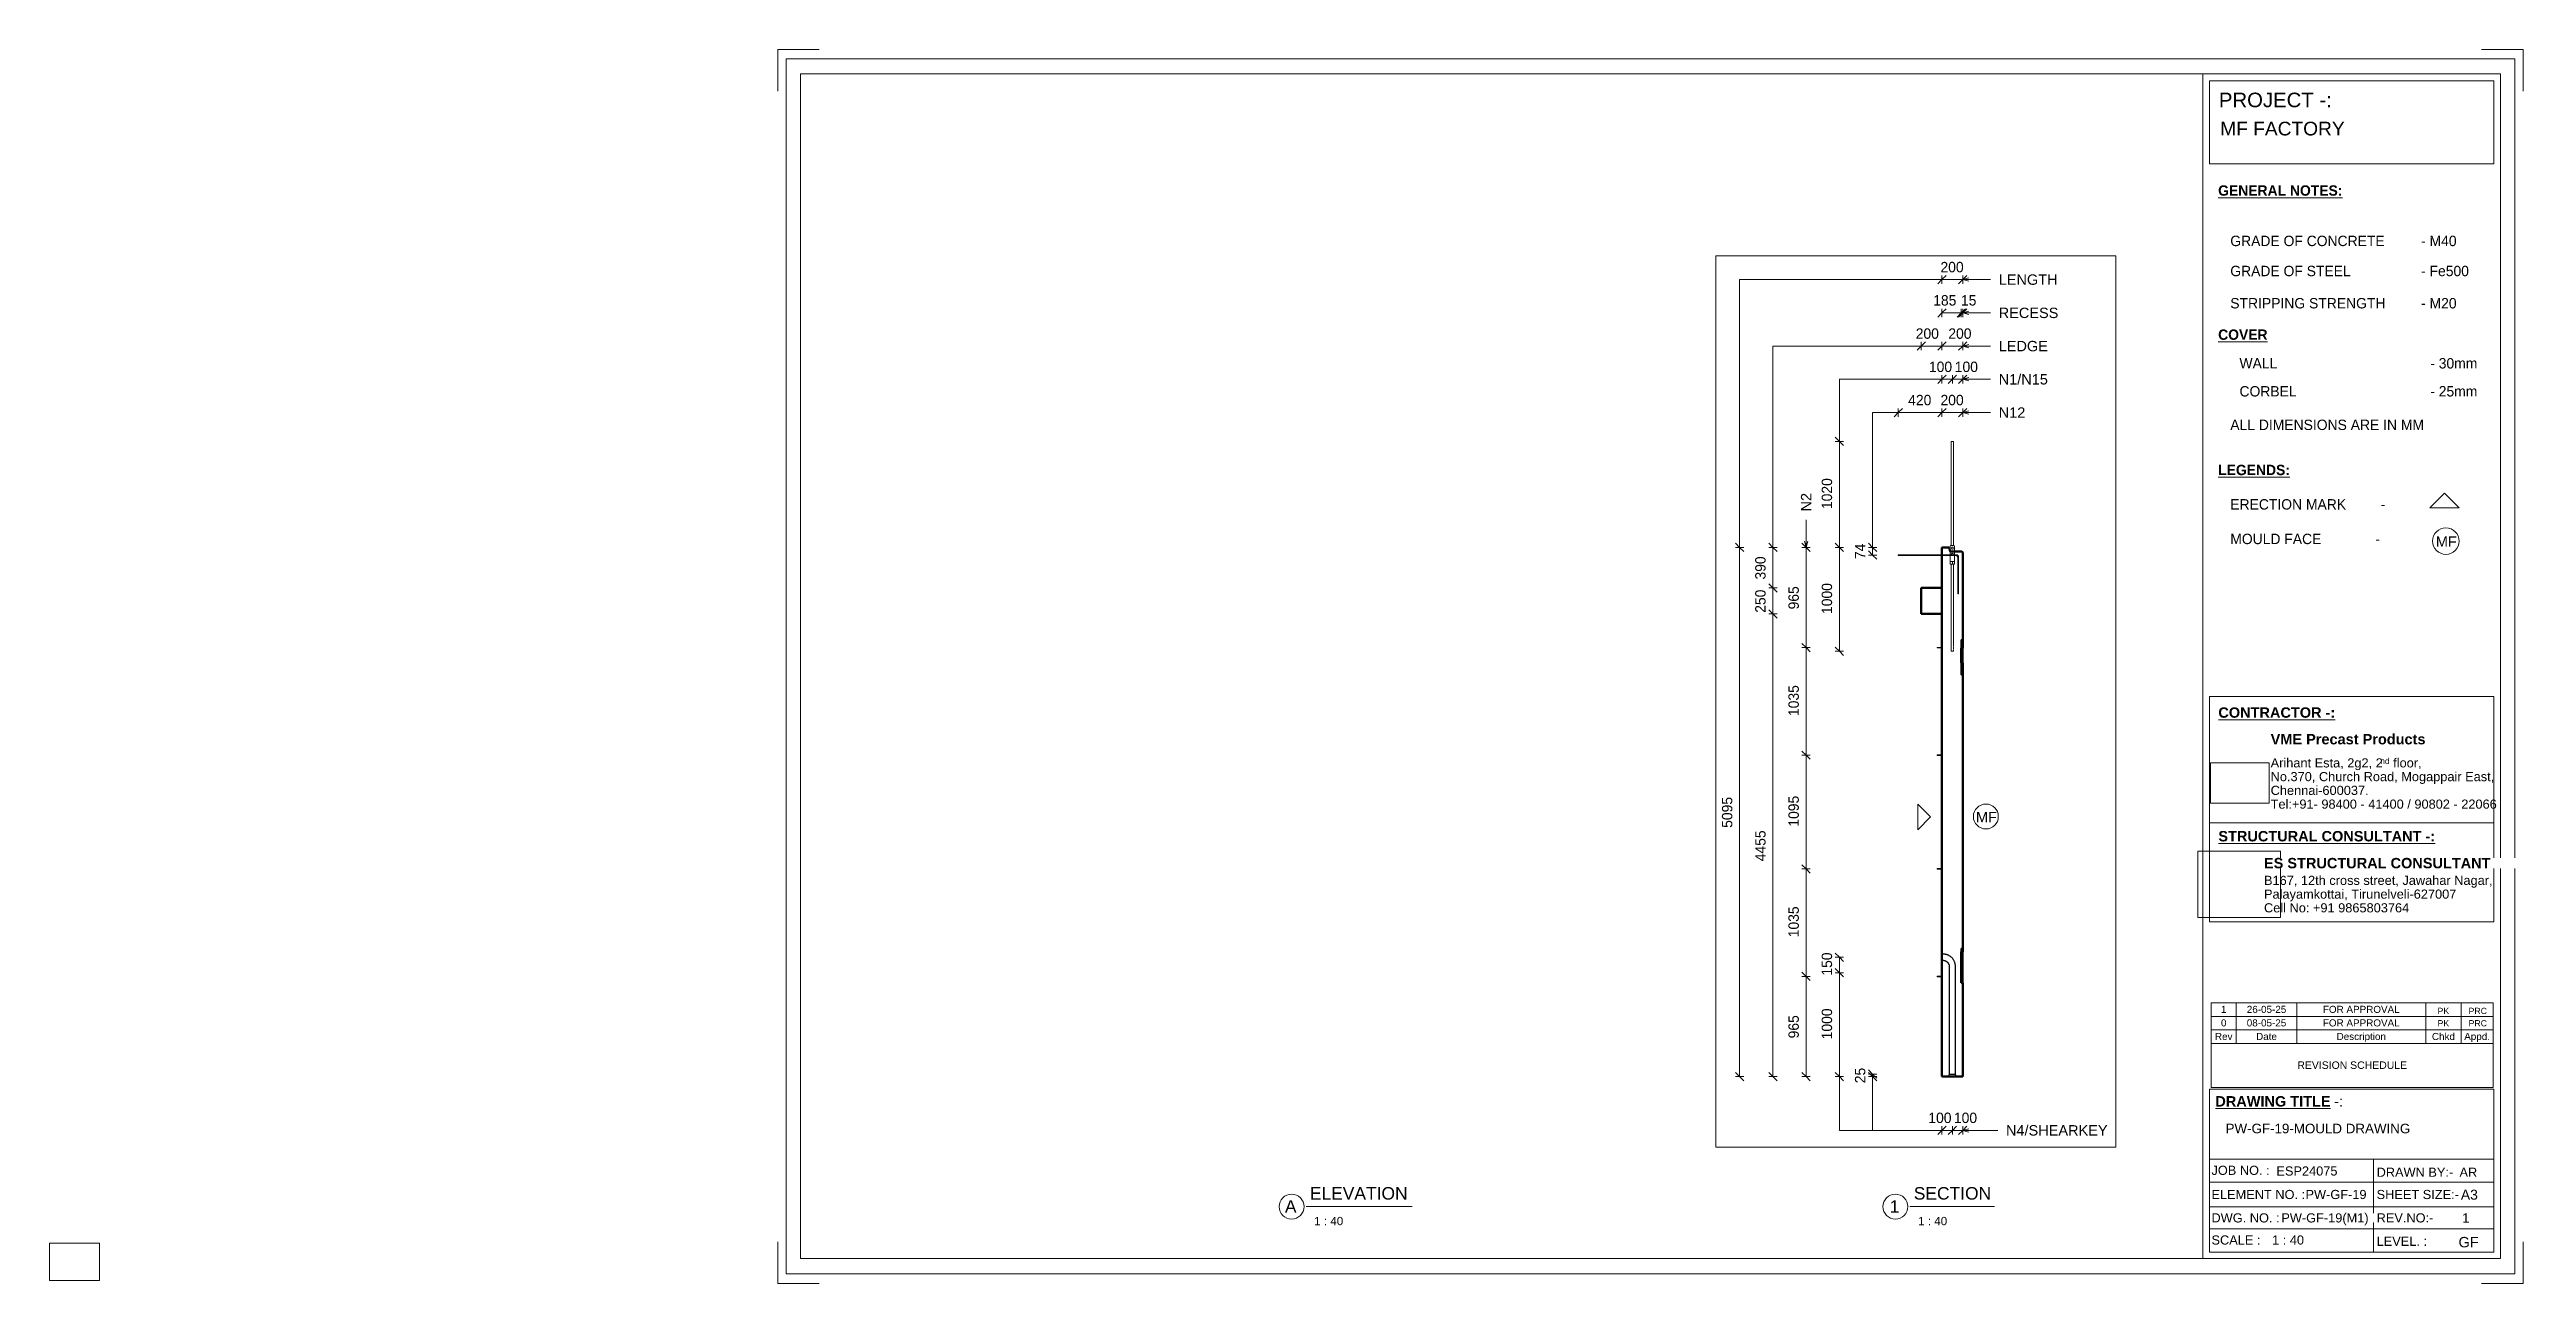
# Paper-space layout 'Layout1' of a CAD drawing. Header units: millimetres. Extents: x 0 to 596, y -1 to 296.
# The model-space entities are those that its viewports show. They can reach past a viewport. Long polylines and large blocks are cut down to what shows.
import ezdxf

# ---------------------------------------------------------------- set-up
doc = ezdxf.new("R2010")
doc.units = ezdxf.units.MM
doc.linetypes.add('Dash', pattern=[6.36, 3.18, -3.18])
for name, color, linetype, lineweight in [('A-ANNO-DIMS', 211, 'Continuous', 9), ('A-ANNO-DIMS-40', 211, 'Continuous', 9), ('A-DETL-MBND', 5, 'Continuous', 18), ('A-DETL-THIN', 151, 'Continuous', 18), ('A-GENM', 13, 'Continuous', 18), ('A-GENM-HDLN', 13, 'Dash', 18), ('A-WALL', 113, 'Continuous', 25), ('A-WALL-HDLN', 110, 'Dash', 25), ('G-ANNO-SCHD', 231, 'Continuous', 9), ('G-ANNO-TEXT', 231, 'Continuous', 9), ('G-ANNO-TTLB', 6, 'Continuous', 9), ('G-ANNO-TTLB-MEDM', 33, 'Continuous', 9), ('G-ANNO-TTLB-THIN', 151, 'Continuous', 9), ('S-BEAM', 12, 'Continuous', 18), ('S-RBAR', 171, 'Continuous', 18)]:
    doc.layers.add(name, color=color, linetype=linetype, lineweight=lineweight)
doc.layers.add('G-ANNO-NPLT', color=191, linetype='Continuous')
doc.styles.add('Arial_1', font='arial.ttf', dxfattribs={"height": 100})
doc.styles.add('Arial_10', font='arial.ttf', dxfattribs={"height": 2.3})
doc.styles.add('Arial_11', font='arial.ttf', dxfattribs={"height": 1.8})
doc.styles.add('Arial_12', font='arial.ttf', dxfattribs={"height": 1.7})
doc.styles.add('Arial_13', font='arial.ttf', dxfattribs={"height": 1.5})
doc.styles.add('Arial_14', font='arial.ttf', dxfattribs={"height": 2})
doc.styles.add('Arial_15', font='arial.ttf', dxfattribs={"height": 3})
doc.styles.add('Arial_3', font='arial.ttf', dxfattribs={"height": 3.5})
doc.styles.add('Arial_4', font='arial.ttf', dxfattribs={"height": 2.2})
doc.styles.add('Arial_5', font='arial.ttf', dxfattribs={"height": 2.4})
doc.styles.add('Arial_6', font='arial.ttf', dxfattribs={"height": 2.5})
doc.styles.add('Arial_7', font='arial.ttf', dxfattribs={"height": 1.42976})
doc.styles.add('Arial_8', font='arial.ttf', dxfattribs={"height": 2.25})
doc.styles.add('Arial_9', font='arial.ttf', dxfattribs={"height": 3.3})
doc.styles.add('Arial_B', font='arialbd.ttf', dxfattribs={"height": 2.5})
doc.styles.add('Nirmala UI Semilight', font='NirmalaS.ttf', dxfattribs={"height": 100})
doc.styles.add('Nirmala UI Semilight_1', font='NirmalaS.ttf', dxfattribs={"height": 2.5})
doc.styles.add('Nirmala UI Semilight_B', font='', dxfattribs={"height": 2.5})
doc.styles.get('Nirmala UI Semilight_B').set_extended_font_data('Nirmala UI Semilight', bold=True)
doc.dimstyles.new('Arrow_Filled_-_2_5_NI_UI', dxfattribs={"dimscale": 304.8, "dimtxt": 104.736395, "dimasz": 0.262467, "dimexe": 0.131234, "dimexo": 0.0625, "dimgap": 0.131234, "dimtad": 1, "dimdec": 4, "dimzin": 0, "dimdsep": 46, "dimtxsty": 'Nirmala UI Semilight', "dimblk1": 'OBLIQUE', "dimblk2": 'OBLIQUE', "dimsah": 1, "dimcen": 0.09, "dimazin": 0, "dimtfac": 1, "dimtdec": 4, "dimtix": 1, "dimtmove": 0, "dimatfit": 3, "dimfxl": 0.131234, "dimfxlon": 1, "dimtvp": 1, "dimtolj": 1, "dimtzin": 0, "dimarcsym": 2})
doc.dimstyles.new('Arrow_Filled_-_2_5_NI_UI_2', dxfattribs={"dimscale": 304.8, "dimtxt": 104.736395, "dimasz": 0.262467, "dimexe": 0.131234, "dimexo": 0.0625, "dimgap": 0.131234, "dimtad": 1, "dimdec": 4, "dimzin": 0, "dimdsep": 46, "dimtxsty": 'Nirmala UI Semilight', "dimblk1": 'OBLIQUE', "dimblk2": 'OBLIQUE', "dimsah": 1, "dimcen": 0.09, "dimazin": 0, "dimtfac": 1, "dimtdec": 4, "dimtix": 1, "dimtmove": 2, "dimatfit": 3, "dimfxl": 0.131234, "dimfxlon": 1, "dimtvp": 1, "dimtolj": 1, "dimtzin": 0, "dimarcsym": 2})
picture_1 = doc.add_image_def('image1.jpg', size_in_pixel=(996, 686))
picture_2 = doc.add_image_def('image2.jpg', size_in_pixel=(1600, 1280))

psp = doc.layouts.get("Layout1")

msp = doc.modelspace()

# ---------------------------------------------------------------- texts
at = {"layer": 'G-ANNO-TEXT', "color": 7, "char_height": 100, "attachment_point": 1, "style": 'Arial_1'}
for s, insert, width in [('LENGTH', (-5065.6007, 6328.31248), 686.2445), ('RECESS', (-5065.6007, 6008.31248), 692.658), ('LEDGE', (-5065.6007, 5688.31248), 570.8015), ('N1/N15', (-5065.6007, 5368.5818), 570.8015), ('N12', (-5065.6007, 5048.5818), 307.848), ('MF', (-5284.50874, 1154.10847), 240.50625), ('N4/SHEARKEY', (-4995.55387, -1862.08766), 1180.084)]:
    msp.add_mtext(s, dxfattribs=dict(at, insert=insert, width=width))
at = {"layer": 'G-ANNO-TEXT', "color": 7, "insert": (-6969.26349, 4046.17642), "char_height": 100, "width": 214.85225, "attachment_point": 1, "rotation": 90, "style": 'Arial_1'}
msp.add_mtext('N2', dxfattribs=at)

# ---------------------------------------------------------------- blocks, each defined once
blk = doc.blocks.new('ES-Landscape-A3 - ES-Landscape-A3-502445-PW-GF-19-MOULD DRAWING')
at = {"layer": 'G-ANNO-TTLB'}
for p, q in [((175.24, 296.27), (185.24, 296.27)), ((175.24, 296.27), (175.24, 286.27)), ((595.24, 296.27), (585.24, 296.27)), ((595.24, 296.27), (595.24, 286.27)), ((519.77, 140.54), (588.2, 140.54)), ((519.77, 86.33), (519.77, 140.54)), ((588.2, 86.33), (588.2, 140.54)), ((519.77, 110.14), (588.2, 110.14)), ((519.77, 6.78), (519.77, 46.03)), ((588.2, 6.78), (588.2, 46.03)), ((559.23, 29.2), (559.23, 6.78)), ((175.24, -0.73), (175.24, 9.27)), ((595.24, -0.73), (595.24, 9.27)), ((175.24, -0.73), (185.24, -0.73)), ((595.24, -0.73), (585.24, -0.73))]:
    blk.add_line(p, q, dxfattribs=at)
at = {"layer": 'G-ANNO-TTLB-MEDM'}
for p, q in [((180.73, 290.44), (180.73, 5.31)), ((180.73, 290.44), (589.79, 290.44)), ((518.17, 290.44), (518.17, 5.31)), ((519.77, 268.77), (519.77, 288.77)), ((519.77, 288.77), (588.2, 288.77)), ((588.2, 288.77), (588.2, 268.77)), ((589.79, 290.44), (589.79, 5.31)), ((588.2, 268.77), (519.77, 268.77)), ((519.77, 86.33), (588.2, 86.33)), ((519.77, 6.78), (588.2, 6.78)), ((180.73, 5.31), (589.79, 5.31))]:
    blk.add_line(p, q, dxfattribs=at)
at = {"layer": 'G-ANNO-TTLB-THIN'}
for p, q in [((177.29, 294.03), (177.29, 1.56)), ((593.23, 294.03), (177.29, 294.03)), ((593.23, 1.56), (593.23, 294.03)), ((519.77, 46.03), (588.2, 46.03)), ((519.77, 29.2), (588.2, 29.2)), ((519.77, 23.64), (588.2, 23.64)), ((519.77, 17.68), (588.2, 17.68)), ((519.77, 12.43), (588.2, 12.43)), ((177.29, 1.56), (593.23, 1.56))]:
    blk.add_line(p, q, dxfattribs=at)
at = {"layer": 'G-ANNO-TTLB', "insert": (534.5, 131.53), "char_height": 2.5, "width": 45.135, "attachment_point": 1, "style": 'Arial_B', "bg_fill": 3, "box_fill_scale": 0, "bg_fill_color": 256, "bg_fill_true_color": 3254780160, "bg_fill_transparency": 256}
blk.add_mtext('VME Precast Products', dxfattribs=at)
at = {"layer": 'G-ANNO-TTLB', "attachment_point": 1}
for s, insert, char_height, width, style in [('Arihant Esta, 2g2, 2', (534.5, 125.68), 2.2, 31.9873, 'Arial_4'), ('nd', (560.89, 125.72), 1.43, 2.7257, 'Arial_7'), (' floor,', (563.14, 125.68), 2.2, 9.1392, 'Arial_4'), ('No.370, Church Road, Mogappair East,', (534.5, 122.37), 2.2, 63.4135, 'Arial_4'), ('Tel:+91- 98400 - 41400 / 90802 - 22066 ', (534.5, 115.75), 2.2, 65.2574, 'Arial_4'), ('Chennai-600037.', (534.5, 119.06), 2.2, 27.6582, 'Arial_4'), ('Cell No: +91 9865803764', (532.9, 90.79), 2.2, 41.0464, 'Arial_4'), ('Palayamkottai, Tirunelveli-627007', (532.9, 94.09), 2.2, 54.4346, 'Arial_4'), ('JOB NO. :', (520.26, 27.61), 2.2, 16.5949, 'Arial_4'), ('DRAWN BY:-', (560, 27.14), 2.2, 21.7257, 'Arial_4'), ('ELEMENT NO. :', (520.26, 21.79), 2.2, 26.5359, 'Arial_4'), ('SHEET SIZE:-', (560, 21.79), 2.2, 23.2489, 'Arial_4'), ('DWG. NO. :', (520.26, 16.16), 2.2, 19.481, 'Arial_4'), ('REV.NO:-', (560, 16.16), 2.2, 16.0338, 'Arial_4'), ('SCALE :', (520.26, 10.84), 2.2, 13.8692, 'Arial_4'), ('LEVEL. :', (560, 10.53), 2.2, 14.3502, 'Arial_4')]:
    blk.add_mtext(s, dxfattribs=dict(at, insert=insert, char_height=char_height, width=width, style=style))
at = {"layer": 'G-ANNO-TTLB'}
image = blk.add_image(picture_1, insert=(520, 114.84), size_in_units=(14.11, 9.72), dxfattribs=at)
image.dxf.flags = 7
image = blk.add_image(picture_2, insert=(516.95, 87.39), size_in_units=(19.92, 15.93), dxfattribs=at)
image.dxf.flags = 7
at = {"layer": 'G-ANNO-TTLB', "attachment_point": 1, "bg_fill": 3, "box_fill_scale": 0, "bg_fill_color": 256, "bg_fill_true_color": 3254780160, "bg_fill_transparency": 256}
for s, insert, char_height, width, style in [('PROJECT -:', (522.05, 285.89), 3.5, 33.3502, 'Arial_3'), ('\\LCONTRACTOR -:', (521.92, 137.94), 2.5, 33.9114, 'Arial_B'), ('\\LSTRUCTURAL CONSULTANT -:', (521.92, 108.18), 2.5, 62.8523, 'Arial_B'), ('ES STRUCTURAL CONSULTANT', (532.9, 101.7), 2.5, 65.6582, 'Arial_B'), ('\\LDRAWING TITLE', (521.19, 44.36), 2.5, 33.4304, 'Arial_B'), ('A3', (580.27, 21.84), 2.4, 4.9705, 'Arial_5')]:
    blk.add_mtext(s, dxfattribs=dict(at, insert=insert, char_height=char_height, width=width, style=style))
at = {"layer": 'G-ANNO-TTLB', "insert": (532.9, 97.4), "char_height": 2.2, "width": 65.1772, "attachment_point": 1, "style": 'Arial_4'}
blk.add_mtext('B167, 12th cross street, Jawahar Nagar,', dxfattribs=at)
at = {"layer": 'G-ANNO-TTLB', "insert": (548.78, 44.36), "char_height": 2.5, "width": 1.2025, "attachment_point": 1, "style": 'Arial_B', "bg_fill": 3, "box_fill_scale": 0, "bg_fill_color": 256, "bg_fill_true_color": 3254780160, "bg_fill_transparency": 256}
blk.add_mtext('\\fArial|b1|i0|c0|p34|; ', dxfattribs=at)
at = {"layer": 'G-ANNO-TTLB', "insert": (549.77, 44.36), "char_height": 2.5, "width": 2.6456, "attachment_point": 1, "style": 'Arial_6', "bg_fill": 3, "box_fill_scale": 0, "bg_fill_color": 256, "bg_fill_true_color": 3254780160, "bg_fill_transparency": 256}
blk.add_mtext('-:', dxfattribs=at)
blk = doc.blocks.new('Viewport - M_View Title-1040-PW-GF-19-MOULD DRAWING')
at = {"layer": 'G-ANNO-TTLB'}
for start, end in [(360, 180), (180, 0)]:
    blk.add_arc((-3.5, 0), 3, start, end, dxfattribs=at)
blk = doc.blocks.new('M_Rectangular Corbel - M_Rectangular Corbel-1562977-Elevation Right')
at = {"layer": 'S-BEAM', "lineweight": 50}
for p, q in [((12913.8, 3310), (12713.8, 3310)), ((12713.8, 3310), (12713.8, 3060)), ((12913.8, 3060), (12913.8, 3310)), ((12713.8, 3060), (12913.8, 3060))]:
    blk.add_line(p, q, dxfattribs=at)
blk = doc.blocks.new('RR spread anchor face based - RR-SA-1_4-160-1726851-Elevation Right')
at = {"layer": 'A-GENM'}
for p, q in [((12868.8, 608), (12873.8, 608)), ((12868.8, 602), (12868.8, 608)), ((12873.8, 608), (12913.8, 608)), ((12873.8, 608), (12873.8, 602)), ((12873.8, 602), (12868.8, 602)), ((12913.8, 602), (12873.8, 602))]:
    blk.add_line(p, q, dxfattribs=at)
blk = doc.blocks.new('RR spread anchor face based - RR-SA-4_0-180-1726831-Elevation Right')
at = {"layer": 'A-GENM'}
for p, q in [((12996.3, 3717.24), (12993.8, 3712.24)), ((12993.8, 3712.24), (12993.8, 3661.15)), ((13031.3, 3717.24), (12996.3, 3717.24)), ((13033.8, 3712.24), (13031.3, 3717.24)), ((13033.8, 3660.47), (13033.8, 3712.24)), ((13004.8, 3690.94), (13004.8, 3694.94)), ((13022.8, 3694.94), (13022.8, 3690.94))]:
    blk.add_line(p, q, dxfattribs=at)
for centre, start, end in [((13013.8, 3694.94), 0, 180), ((13013.8, 3690.94), 180, 0)]:
    blk.add_arc(centre, 9, start, end, dxfattribs=at)
at = {"layer": 'A-GENM-HDLN'}
for p, q in [((12993.8, 3660.74), (12993.8, 3630)), ((13033.8, 3630), (13033.8, 3660.42)), ((13004.8, 3630.14), (13004.8, 3634.14)), ((13022.8, 3634.14), (13022.8, 3630.14)), ((12993.8, 3622), (12993.8, 3563.74)), ((13033.8, 3563.74), (13033.8, 3622)), ((12993.8, 3563.74), (13013.8, 3563.74)), ((12993.8, 3563.74), (12993.8, 3537.24)), ((12993.8, 3563.74), (13033.8, 3563.74)), ((13013.8, 3537.24), (13013.8, 3563.74)), ((13013.8, 3563.74), (13033.8, 3563.74)), ((13033.8, 3563.74), (13033.8, 3537.24)), ((13013.8, 3537.24), (12993.8, 3537.24)), ((13033.8, 3537.24), (13013.8, 3537.24))]:
    blk.add_line(p, q, dxfattribs=at)
for centre, start, end in [((13013.8, 3634.14), 360, 180), ((13013.8, 3630.14), 246.58871, 293.41129)]:
    blk.add_arc(centre, 9, start, end, dxfattribs=at)
blk = doc.blocks.new('DIMBLOCK77-Elevation Right')
at = {"layer": 'A-ANNO-DIMS-40'}
for p, q in [((-6031.76, 4998.39), (-5991.76, 5038.39)), ((-6031.76, 4998.39), (-6031.76, 5038.39)), ((-5611.76, 4998.39), (-5571.76, 5038.39)), ((-5611.76, 4998.39), (-5611.76, 5038.39)), ((-6031.76, 4998.39), (-6071.76, 4958.39)), ((-6031.76, 4998.39), (-5611.76, 4998.39)), ((-6031.76, 4998.39), (-6031.76, 4958.39)), ((-5611.76, 4998.39), (-5651.76, 4958.39)), ((-5611.76, 4998.39), (-5611.76, 4958.39))]:
    blk.add_line(p, q, dxfattribs=at)
at = {"layer": 'A-ANNO-DIMS-40', "color": 0, "insert": (-5936.97, 5168.85), "char_height": 100, "width": 276.5041, "attachment_point": 1, "line_spacing_factor": 1.142579, "style": 'Nirmala UI Semilight'}
blk.add_mtext('420', dxfattribs=at)
blk = doc.blocks.new('_Oblique')
at = {"color": 0, "linetype": 'ByBlock', "lineweight": -2}
blk.add_line((-0.5, -0.5), (0.5, 0.5), dxfattribs=at)
blk = doc.blocks.new('DIMBLOCK78-Elevation Right')
at = {"layer": 'A-ANNO-DIMS-40'}
for p, q in [((-5611.76, 4998.39), (-5571.76, 5038.39)), ((-5611.76, 4998.39), (-5611.76, 5038.39)), ((-5411.76, 4998.39), (-5371.76, 5038.39)), ((-5411.76, 4998.39), (-5411.76, 5038.39)), ((-5611.76, 4998.39), (-5651.76, 4958.39)), ((-5611.76, 4998.39), (-5411.76, 4998.39)), ((-5611.76, 4998.39), (-5611.76, 4958.39)), ((-5411.76, 4998.39), (-5451.76, 4958.39)), ((-5411.76, 4998.39), (-5411.76, 4958.39))]:
    blk.add_line(p, q, dxfattribs=at)
at = {"layer": 'A-ANNO-DIMS-40', "color": 0, "insert": (-5626.02, 5168.85), "char_height": 100, "width": 274.2189, "attachment_point": 1, "line_spacing_factor": 1.142579, "style": 'Nirmala UI Semilight'}
blk.add_mtext('200', dxfattribs=at)
blk = doc.blocks.new('DIMBLOCK79-Elevation Right')
at = {"layer": 'A-ANNO-DIMS-40'}
for p, q in [((-6279.11, 3700), (-6319.11, 3740)), ((-6279.11, 3700), (-6319.11, 3700)), ((-6279.11, 3700), (-6279.11, 3626)), ((-6279.11, 3700), (-6239.11, 3660)), ((-6279.11, 3700), (-6239.11, 3700)), ((-6279.11, 3626), (-6319.11, 3666)), ((-6279.11, 3626), (-6319.11, 3626)), ((-6279.11, 3626), (-6239.11, 3586)), ((-6279.11, 3626), (-6239.11, 3626))]:
    blk.add_line(p, q, dxfattribs=at)
at = {"layer": 'A-ANNO-DIMS-40', "color": 0, "insert": (-6449.58, 3587.78), "char_height": 100, "width": 180.5275, "attachment_point": 1, "rotation": 90, "line_spacing_factor": 1.142579, "style": 'Nirmala UI Semilight'}
blk.add_mtext('74', dxfattribs=at)
blk = doc.blocks.new('DIMBLOCK80-Elevation Right')
at = {"layer": 'A-ANNO-DIMS-40'}
for p, q in [((-5611.76, 5318.39), (-5571.76, 5358.39)), ((-5611.76, 5318.39), (-5611.76, 5358.39)), ((-5511.76, 5318.39), (-5471.76, 5358.39)), ((-5511.76, 5318.39), (-5511.76, 5358.39)), ((-5611.76, 5318.39), (-5651.76, 5278.39)), ((-5611.76, 5318.39), (-5511.76, 5318.39)), ((-5611.76, 5318.39), (-5611.76, 5278.39)), ((-5511.76, 5318.39), (-5551.76, 5278.39)), ((-5511.76, 5318.39), (-5511.76, 5278.39))]:
    blk.add_line(p, q, dxfattribs=at)
at = {"layer": 'A-ANNO-DIMS-40', "color": 0, "insert": (-5737.38, 5488.85), "char_height": 100, "width": 246.797, "attachment_point": 1, "line_spacing_factor": 1.142579, "style": 'Nirmala UI Semilight'}
blk.add_mtext('100', dxfattribs=at)
blk = doc.blocks.new('DIMBLOCK81-Elevation Right')
at = {"layer": 'A-ANNO-DIMS-40'}
for p, q in [((-5511.76, 5318.39), (-5471.76, 5358.39)), ((-5511.76, 5318.39), (-5511.76, 5358.39)), ((-5411.76, 5318.39), (-5371.76, 5358.39)), ((-5411.76, 5318.39), (-5411.76, 5358.39)), ((-5511.76, 5318.39), (-5551.76, 5278.39)), ((-5511.76, 5318.39), (-5411.76, 5318.39)), ((-5511.76, 5318.39), (-5511.76, 5278.39)), ((-5411.76, 5318.39), (-5451.76, 5278.39)), ((-5411.76, 5318.39), (-5411.76, 5278.39))]:
    blk.add_line(p, q, dxfattribs=at)
at = {"layer": 'A-ANNO-DIMS-40', "color": 0, "insert": (-5488.53, 5488.85), "char_height": 100, "width": 246.797, "attachment_point": 1, "line_spacing_factor": 1.142579, "style": 'Nirmala UI Semilight'}
blk.add_mtext('100', dxfattribs=at)
blk = doc.blocks.new('DIMBLOCK82-Elevation Right')
at = {"layer": 'A-ANNO-DIMS-40'}
for p, q in [((-6599.11, 4720), (-6639.11, 4760)), ((-6599.11, 4720), (-6639.11, 4720)), ((-6599.11, 4720), (-6599.11, 3700)), ((-6599.11, 4720), (-6559.11, 4680)), ((-6599.11, 4720), (-6559.11, 4720)), ((-6599.11, 3700), (-6639.11, 3740)), ((-6599.11, 3700), (-6639.11, 3700)), ((-6599.11, 3700), (-6559.11, 3660)), ((-6599.11, 3700), (-6559.11, 3700))]:
    blk.add_line(p, q, dxfattribs=at)
at = {"layer": 'A-ANNO-DIMS-40', "color": 0, "insert": (-6769.58, 4069.08), "char_height": 100, "width": 338.2033, "attachment_point": 1, "rotation": 90, "line_spacing_factor": 1.142579, "style": 'Nirmala UI Semilight'}
blk.add_mtext('1020', dxfattribs=at)
blk = doc.blocks.new('DIMBLOCK83-Elevation Right')
at = {"layer": 'A-ANNO-DIMS-40'}
for p, q in [((-6599.11, 3700), (-6639.11, 3740)), ((-6599.11, 3700), (-6639.11, 3700)), ((-6599.11, 3700), (-6599.11, 2700)), ((-6599.11, 3700), (-6559.11, 3660)), ((-6599.11, 3700), (-6559.11, 3700)), ((-6599.11, 2700), (-6639.11, 2740)), ((-6599.11, 2700), (-6639.11, 2700)), ((-6599.11, 2700), (-6559.11, 2660)), ((-6599.11, 2700), (-6559.11, 2700))]:
    blk.add_line(p, q, dxfattribs=at)
at = {"layer": 'A-ANNO-DIMS-40', "color": 0, "insert": (-6769.58, 3059.08), "char_height": 100, "width": 338.2033, "attachment_point": 1, "rotation": 90, "line_spacing_factor": 1.142579, "style": 'Nirmala UI Semilight'}
blk.add_mtext('1000', dxfattribs=at)
blk = doc.blocks.new('DIMBLOCK84-Elevation Right')
at = {"layer": 'A-ANNO-DIMS-40'}
for p, q in [((-5811.76, 5638.39), (-5771.76, 5678.39)), ((-5811.76, 5638.39), (-5811.76, 5678.39)), ((-5611.76, 5638.39), (-5571.76, 5678.39)), ((-5611.76, 5638.39), (-5611.76, 5678.39)), ((-5811.76, 5638.39), (-5851.76, 5598.39)), ((-5811.76, 5638.39), (-5611.76, 5638.39)), ((-5811.76, 5638.39), (-5811.76, 5598.39)), ((-5611.76, 5638.39), (-5651.76, 5598.39)), ((-5611.76, 5638.39), (-5611.76, 5598.39))]:
    blk.add_line(p, q, dxfattribs=at)
at = {"layer": 'A-ANNO-DIMS-40', "color": 0, "insert": (-5864.34, 5808.85), "char_height": 100, "width": 274.2189, "attachment_point": 1, "line_spacing_factor": 1.142579, "style": 'Nirmala UI Semilight'}
blk.add_mtext('200', dxfattribs=at)
blk = doc.blocks.new('DIMBLOCK85-Elevation Right')
at = {"layer": 'A-ANNO-DIMS-40'}
for p, q in [((-5611.76, 5638.39), (-5571.76, 5678.39)), ((-5611.76, 5638.39), (-5611.76, 5678.39)), ((-5411.76, 5638.39), (-5371.76, 5678.39)), ((-5411.76, 5638.39), (-5411.76, 5678.39)), ((-5611.76, 5638.39), (-5651.76, 5598.39)), ((-5611.76, 5638.39), (-5411.76, 5638.39)), ((-5611.76, 5638.39), (-5611.76, 5598.39)), ((-5411.76, 5638.39), (-5451.76, 5598.39)), ((-5411.76, 5638.39), (-5411.76, 5598.39))]:
    blk.add_line(p, q, dxfattribs=at)
at = {"layer": 'A-ANNO-DIMS-40', "color": 0, "insert": (-5550.66, 5808.85), "char_height": 100, "width": 274.2189, "attachment_point": 1, "line_spacing_factor": 1.142579, "style": 'Nirmala UI Semilight'}
blk.add_mtext('200', dxfattribs=at)
blk = doc.blocks.new('DIMBLOCK86-Elevation Right')
at = {"layer": 'A-ANNO-DIMS-40'}
for p, q in [((-5611.76, 5958.39), (-5571.76, 5998.39)), ((-5611.76, 5958.39), (-5611.76, 5998.39)), ((-5426.76, 5958.39), (-5386.76, 5998.39)), ((-5426.76, 5958.39), (-5426.76, 5998.39)), ((-5611.76, 5958.39), (-5651.76, 5918.39)), ((-5611.76, 5958.39), (-5426.76, 5958.39)), ((-5611.76, 5958.39), (-5611.76, 5918.39)), ((-5426.76, 5958.39), (-5466.76, 5918.39)), ((-5426.76, 5958.39), (-5426.76, 5918.39))]:
    blk.add_line(p, q, dxfattribs=at)
at = {"layer": 'A-ANNO-DIMS-40', "color": 0, "insert": (-5696.09, 6128.85), "char_height": 100, "width": 246.797, "attachment_point": 1, "line_spacing_factor": 1.142579, "style": 'Nirmala UI Semilight'}
blk.add_mtext('185', dxfattribs=at)
blk = doc.blocks.new('DIMBLOCK87-Elevation Right')
at = {"layer": 'A-ANNO-DIMS-40'}
for p, q in [((-5426.76, 5958.39), (-5386.76, 5998.39)), ((-5426.76, 5958.39), (-5426.76, 5998.39)), ((-5411.76, 5958.39), (-5371.76, 5998.39)), ((-5411.76, 5958.39), (-5411.76, 5998.39)), ((-5426.76, 5958.39), (-5466.76, 5918.39)), ((-5411.76, 5958.39), (-5451.76, 5918.39)), ((-5426.76, 5958.39), (-5411.76, 5958.39)), ((-5426.76, 5958.39), (-5426.76, 5918.39)), ((-5411.76, 5958.39), (-5411.76, 5918.39))]:
    blk.add_line(p, q, dxfattribs=at)
at = {"layer": 'A-ANNO-DIMS-40', "color": 0, "insert": (-5428.91, 6128.85), "char_height": 100, "width": 155.3907, "attachment_point": 1, "line_spacing_factor": 1.142579, "style": 'Nirmala UI Semilight'}
blk.add_mtext('15', dxfattribs=at)
blk = doc.blocks.new('DIMBLOCK88-Elevation Right')
at = {"layer": 'A-ANNO-DIMS-40'}
for p, q in [((-5611.76, 6278.39), (-5571.76, 6318.39)), ((-5611.76, 6278.39), (-5611.76, 6318.39)), ((-5411.76, 6278.39), (-5371.76, 6318.39)), ((-5411.76, 6278.39), (-5411.76, 6318.39)), ((-5611.76, 6278.39), (-5651.76, 6238.39)), ((-5611.76, 6278.39), (-5411.76, 6278.39)), ((-5611.76, 6278.39), (-5611.76, 6238.39)), ((-5411.76, 6278.39), (-5451.76, 6238.39)), ((-5411.76, 6278.39), (-5411.76, 6238.39))]:
    blk.add_line(p, q, dxfattribs=at)
at = {"layer": 'A-ANNO-DIMS-40', "color": 0, "insert": (-5626.02, 6448.85), "char_height": 100, "width": 274.2189, "attachment_point": 1, "line_spacing_factor": 1.142579, "style": 'Nirmala UI Semilight'}
blk.add_mtext('200', dxfattribs=at)
blk = doc.blocks.new('DIMBLOCK89-Elevation Right')
at = {"layer": 'A-ANNO-DIMS-40'}
for p, q in [((-6919.11, 3700), (-6959.11, 3740)), ((-6919.11, 3700), (-6959.11, 3700)), ((-6919.11, 3700), (-6919.11, 2735)), ((-6919.11, 3700), (-6879.11, 3660)), ((-6919.11, 3700), (-6879.11, 3700)), ((-6919.11, 2735), (-6959.11, 2775)), ((-6919.11, 2735), (-6959.11, 2735)), ((-6919.11, 2735), (-6879.11, 2695)), ((-6919.11, 2735), (-6879.11, 2735))]:
    blk.add_line(p, q, dxfattribs=at)
at = {"layer": 'A-ANNO-DIMS-40', "color": 0, "insert": (-7089.58, 3103.24), "char_height": 100, "width": 274.2189, "attachment_point": 1, "rotation": 90, "line_spacing_factor": 1.142579, "style": 'Nirmala UI Semilight'}
blk.add_mtext('965', dxfattribs=at)
blk = doc.blocks.new('DIMBLOCK90-Elevation Right')
at = {"layer": 'A-ANNO-DIMS-40'}
for p, q in [((-6919.11, 2735), (-6959.11, 2775)), ((-6919.11, 2735), (-6959.11, 2735)), ((-6919.11, 2735), (-6919.11, 1700)), ((-6919.11, 2735), (-6879.11, 2695)), ((-6919.11, 2735), (-6879.11, 2735)), ((-6919.11, 1700), (-6959.11, 1740)), ((-6919.11, 1700), (-6959.11, 1700)), ((-6919.11, 1700), (-6879.11, 1660)), ((-6919.11, 1700), (-6879.11, 1700))]:
    blk.add_line(p, q, dxfattribs=at)
at = {"layer": 'A-ANNO-DIMS-40', "color": 0, "insert": (-7089.58, 2076.58), "char_height": 100, "width": 338.2033, "attachment_point": 1, "rotation": 90, "line_spacing_factor": 1.142579, "style": 'Nirmala UI Semilight'}
blk.add_mtext('1035', dxfattribs=at)
blk = doc.blocks.new('DIMBLOCK91-Elevation Right')
at = {"layer": 'A-ANNO-DIMS-40'}
for p, q in [((-6919.11, 1700), (-6959.11, 1740)), ((-6919.11, 1700), (-6959.11, 1700)), ((-6919.11, 1700), (-6919.11, 605)), ((-6919.11, 1700), (-6879.11, 1660)), ((-6919.11, 1700), (-6879.11, 1700)), ((-6919.11, 605), (-6959.11, 645)), ((-6919.11, 605), (-6959.11, 605)), ((-6919.11, 605), (-6879.11, 565)), ((-6919.11, 605), (-6879.11, 605))]:
    blk.add_line(p, q, dxfattribs=at)
at = {"layer": 'A-ANNO-DIMS-40', "color": 0, "insert": (-7089.58, 1011.58), "char_height": 100, "width": 338.2033, "attachment_point": 1, "rotation": 90, "line_spacing_factor": 1.142579, "style": 'Nirmala UI Semilight'}
blk.add_mtext('1095', dxfattribs=at)
blk = doc.blocks.new('DIMBLOCK92-Elevation Right')
at = {"layer": 'A-ANNO-DIMS-40'}
for p, q in [((-6919.11, 605), (-6959.11, 645)), ((-6919.11, 605), (-6959.11, 605)), ((-6919.11, 605), (-6919.11, -430)), ((-6919.11, 605), (-6879.11, 565)), ((-6919.11, 605), (-6879.11, 605)), ((-6919.11, -430), (-6959.11, -390)), ((-6919.11, -430), (-6959.11, -430)), ((-6919.11, -430), (-6879.11, -470)), ((-6919.11, -430), (-6879.11, -430))]:
    blk.add_line(p, q, dxfattribs=at)
at = {"layer": 'A-ANNO-DIMS-40', "color": 0, "insert": (-7089.58, -53.42), "char_height": 100, "width": 338.2033, "attachment_point": 1, "rotation": 90, "line_spacing_factor": 1.142579, "style": 'Nirmala UI Semilight'}
blk.add_mtext('1035', dxfattribs=at)
blk = doc.blocks.new('DIMBLOCK93-Elevation Right')
at = {"layer": 'A-ANNO-DIMS-40'}
for p, q in [((-6919.11, -430), (-6959.11, -390)), ((-6919.11, -430), (-6959.11, -430)), ((-6919.11, -430), (-6919.11, -1395)), ((-6919.11, -430), (-6879.11, -470)), ((-6919.11, -430), (-6879.11, -430)), ((-6919.11, -1395), (-6959.11, -1355)), ((-6919.11, -1395), (-6959.11, -1395)), ((-6919.11, -1395), (-6879.11, -1435)), ((-6919.11, -1395), (-6879.11, -1395))]:
    blk.add_line(p, q, dxfattribs=at)
at = {"layer": 'A-ANNO-DIMS-40', "color": 0, "insert": (-7089.58, -1026.76), "char_height": 100, "width": 274.2189, "attachment_point": 1, "rotation": 90, "line_spacing_factor": 1.142579, "style": 'Nirmala UI Semilight'}
blk.add_mtext('965', dxfattribs=at)
blk = doc.blocks.new('DIMBLOCK94-Elevation Right')
at = {"layer": 'A-ANNO-DIMS-40'}
for p, q in [((-6599.11, -395), (-6639.11, -355)), ((-6599.11, -395), (-6639.11, -395)), ((-6599.11, -1395), (-6599.11, -395)), ((-6599.11, -395), (-6559.11, -435)), ((-6599.11, -395), (-6559.11, -395)), ((-6599.11, -1395), (-6639.11, -1355)), ((-6599.11, -1395), (-6639.11, -1395)), ((-6599.11, -1395), (-6559.11, -1435)), ((-6599.11, -1395), (-6559.11, -1395))]:
    blk.add_line(p, q, dxfattribs=at)
at = {"layer": 'A-ANNO-DIMS-40', "color": 0, "insert": (-6769.58, -1035.92), "char_height": 100, "width": 338.2033, "attachment_point": 1, "rotation": 90, "line_spacing_factor": 1.142579, "style": 'Nirmala UI Semilight'}
blk.add_mtext('1000', dxfattribs=at)
blk = doc.blocks.new('DIMBLOCK95-Elevation Right')
at = {"layer": 'A-ANNO-DIMS-40'}
for p, q in [((-6599.11, -245), (-6639.11, -205)), ((-6599.11, -245), (-6639.11, -245)), ((-6599.11, -395), (-6599.11, -245)), ((-6599.11, -245), (-6559.11, -285)), ((-6599.11, -245), (-6559.11, -245)), ((-6599.11, -395), (-6639.11, -355)), ((-6599.11, -395), (-6639.11, -395)), ((-6599.11, -395), (-6559.11, -435)), ((-6599.11, -395), (-6559.11, -395))]:
    blk.add_line(p, q, dxfattribs=at)
at = {"layer": 'A-ANNO-DIMS-40', "color": 0, "insert": (-6769.58, -422.83), "char_height": 100, "width": 246.797, "attachment_point": 1, "rotation": 90, "line_spacing_factor": 1.142579, "style": 'Nirmala UI Semilight'}
blk.add_mtext('150', dxfattribs=at)
blk = doc.blocks.new('DIMBLOCK96-Elevation Right')
at = {"layer": 'A-ANNO-DIMS-40'}
for p, q in [((-6279.11, -1370), (-6319.11, -1330)), ((-6279.11, -1395), (-6319.11, -1355)), ((-6279.11, -1370), (-6319.11, -1370)), ((-6279.11, -1395), (-6279.11, -1370)), ((-6279.11, -1370), (-6239.11, -1410)), ((-6279.11, -1370), (-6239.11, -1370)), ((-6279.11, -1395), (-6319.11, -1395)), ((-6279.11, -1395), (-6239.11, -1435)), ((-6279.11, -1395), (-6239.11, -1395))]:
    blk.add_line(p, q, dxfattribs=at)
at = {"layer": 'A-ANNO-DIMS-40', "color": 0, "insert": (-6449.58, -1458.67), "char_height": 100, "width": 182.8126, "attachment_point": 1, "rotation": 90, "line_spacing_factor": 1.142579, "style": 'Nirmala UI Semilight'}
blk.add_mtext('25', dxfattribs=at)
blk = doc.blocks.new('DIMBLOCK97-Elevation Right')
at = {"layer": 'A-ANNO-DIMS-40'}
for p, q in [((-5611.76, -1912.14), (-5571.76, -1872.14)), ((-5611.76, -1912.14), (-5611.76, -1872.14)), ((-5511.76, -1912.14), (-5471.76, -1872.14)), ((-5511.76, -1912.14), (-5511.76, -1872.14)), ((-5611.76, -1912.14), (-5651.76, -1952.14)), ((-5611.76, -1912.14), (-5511.76, -1912.14)), ((-5611.76, -1912.14), (-5611.76, -1952.14)), ((-5511.76, -1912.14), (-5551.76, -1952.14)), ((-5511.76, -1912.14), (-5511.76, -1952.14))]:
    blk.add_line(p, q, dxfattribs=at)
at = {"layer": 'A-ANNO-DIMS-40', "color": 0, "insert": (-5742.98, -1741.67), "char_height": 100, "width": 246.797, "attachment_point": 1, "line_spacing_factor": 1.142579, "style": 'Nirmala UI Semilight'}
blk.add_mtext('100', dxfattribs=at)
blk = doc.blocks.new('DIMBLOCK98-Elevation Right')
at = {"layer": 'A-ANNO-DIMS-40'}
for p, q in [((-5511.76, -1912.14), (-5471.76, -1872.14)), ((-5511.76, -1912.14), (-5511.76, -1872.14)), ((-5411.76, -1912.14), (-5371.76, -1872.14)), ((-5411.76, -1912.14), (-5411.76, -1872.14)), ((-5511.76, -1912.14), (-5551.76, -1952.14)), ((-5511.76, -1912.14), (-5411.76, -1912.14)), ((-5511.76, -1912.14), (-5511.76, -1952.14)), ((-5411.76, -1912.14), (-5451.76, -1952.14)), ((-5411.76, -1912.14), (-5411.76, -1952.14))]:
    blk.add_line(p, q, dxfattribs=at)
at = {"layer": 'A-ANNO-DIMS-40', "color": 0, "insert": (-5496.77, -1741.67), "char_height": 100, "width": 246.797, "attachment_point": 1, "line_spacing_factor": 1.142579, "style": 'Nirmala UI Semilight'}
blk.add_mtext('100', dxfattribs=at)
blk = doc.blocks.new('DIMBLOCK99-Elevation Right')
at = {"layer": 'A-ANNO-DIMS-40'}
for p, q in [((-7239.11, 3060), (-7279.11, 3100)), ((-7239.11, 3060), (-7279.11, 3060)), ((-7239.11, -1395), (-7239.11, 3060)), ((-7239.11, 3060), (-7199.11, 3020)), ((-7239.11, 3060), (-7199.11, 3060)), ((-7239.11, -1395), (-7279.11, -1355)), ((-7239.11, -1395), (-7279.11, -1395)), ((-7239.11, -1395), (-7199.11, -1435)), ((-7239.11, -1395), (-7199.11, -1395))]:
    blk.add_line(p, q, dxfattribs=at)
at = {"layer": 'A-ANNO-DIMS-40', "color": 0, "insert": (-7409.58, 678.25), "char_height": 100, "width": 370.1955, "attachment_point": 1, "rotation": 90, "line_spacing_factor": 1.142579, "style": 'Nirmala UI Semilight'}
blk.add_mtext('4455', dxfattribs=at)
blk = doc.blocks.new('DIMBLOCK100-Elevation Right')
at = {"layer": 'A-ANNO-DIMS-40'}
for p, q in [((-7239.11, 3310), (-7279.11, 3350)), ((-7239.11, 3310), (-7279.11, 3310)), ((-7239.11, 3060), (-7239.11, 3310)), ((-7239.11, 3310), (-7199.11, 3270)), ((-7239.11, 3310), (-7199.11, 3310)), ((-7239.11, 3060), (-7279.11, 3100)), ((-7239.11, 3060), (-7279.11, 3060)), ((-7239.11, 3060), (-7199.11, 3020)), ((-7239.11, 3060), (-7199.11, 3060))]:
    blk.add_line(p, q, dxfattribs=at)
at = {"layer": 'A-ANNO-DIMS-40', "color": 0, "insert": (-7409.58, 3070.74), "char_height": 100, "width": 274.2189, "attachment_point": 1, "rotation": 90, "line_spacing_factor": 1.142579, "style": 'Nirmala UI Semilight'}
blk.add_mtext('250', dxfattribs=at)
blk = doc.blocks.new('DIMBLOCK101-Elevation Right')
at = {"layer": 'A-ANNO-DIMS-40'}
for p, q in [((-7239.11, 3700), (-7279.11, 3740)), ((-7239.11, 3700), (-7279.11, 3700)), ((-7239.11, 3310), (-7239.11, 3700)), ((-7239.11, 3700), (-7199.11, 3660)), ((-7239.11, 3700), (-7199.11, 3700)), ((-7239.11, 3310), (-7279.11, 3350)), ((-7239.11, 3310), (-7279.11, 3310)), ((-7239.11, 3310), (-7199.11, 3270)), ((-7239.11, 3310), (-7199.11, 3310))]:
    blk.add_line(p, q, dxfattribs=at)
at = {"layer": 'A-ANNO-DIMS-40', "color": 0, "insert": (-7409.58, 3390.74), "char_height": 100, "width": 274.2189, "attachment_point": 1, "rotation": 90, "line_spacing_factor": 1.142579, "style": 'Nirmala UI Semilight'}
blk.add_mtext('390', dxfattribs=at)
blk = doc.blocks.new('DIMBLOCK102-Elevation Right')
at = {"layer": 'A-ANNO-DIMS-40'}
for p, q in [((-7559.11, 3700), (-7599.11, 3740)), ((-7559.11, 3700), (-7599.11, 3700)), ((-7559.11, 3700), (-7559.11, -1395)), ((-7559.11, 3700), (-7519.11, 3660)), ((-7559.11, 3700), (-7519.11, 3700)), ((-7559.11, -1395), (-7599.11, -1355)), ((-7559.11, -1395), (-7599.11, -1395)), ((-7559.11, -1395), (-7519.11, -1435)), ((-7559.11, -1395), (-7519.11, -1395))]:
    blk.add_line(p, q, dxfattribs=at)
at = {"layer": 'A-ANNO-DIMS-40', "color": 0, "insert": (-7729.58, 1000.16), "char_height": 100, "width": 365.6252, "attachment_point": 1, "rotation": 90, "line_spacing_factor": 1.142579, "style": 'Nirmala UI Semilight'}
blk.add_mtext('5095', dxfattribs=at)

# ---------------------------------------------------------------- dimensions: what is measured, and where the dimension line sits
at = {"layer": 'A-ANNO-DIMS'}
for base, p1, p2, override, picture, middle in [((-5411.76253, 6278.38501), (-5611.76253, 6238.38501), (-5411.76253, 6238.38501), {"dimpost": '<>', "dimfxl": 200}, 'DIMBLOCK88-Elevation Right', (-5511.76253, 6370.05865)), ((-5611.76253, 4998.38501), (-6031.76253, 4958.38501), (-5611.76253, 4958.38501), {"dimpost": '<>', "dimfxl": 420}, 'DIMBLOCK77-Elevation Right', (-5821.76253, 5090.05865)), ((-5411.76253, 4998.38501), (-5611.76253, 4958.38501), (-5411.76253, 4958.38501), {"dimpost": '<>', "dimfxl": 200}, 'DIMBLOCK78-Elevation Right', (-5511.76253, 5090.05865))]:
    dim = msp.add_linear_dim(base=base, p1=p1, p2=p2, dimstyle='Arrow_Filled_-_2_5_NI_UI', override=override, dxfattribs=at)
    dim.commit()
    dim.dimension.update_dxf_attribs({"geometry": picture, "text_midpoint": middle})
for base, p1, p2, override, picture, middle in [((-5426.76253, 5958.38501), (-5611.76253, 5918.38501), (-5426.76253, 5918.38501), {"dimpost": '<>', "dimfxl": 185}, 'DIMBLOCK86-Elevation Right', (-5572.69528, 6062.18712)), ((-5411.76253, 5958.38501), (-5426.76253, 5918.38501), (-5411.76253, 5918.38501), {"dimpost": '<>', "dimfxl": 15}, 'DIMBLOCK87-Elevation Right', (-5351.21363, 6062.18712)), ((-5611.76253, 5638.38501), (-5811.76253, 5598.38501), (-5611.76253, 5598.38501), {"dimpost": '<>', "dimfxl": 200}, 'DIMBLOCK84-Elevation Right', (-5727.23359, 5742.18712)), ((-5411.76253, 5638.38501), (-5611.76253, 5598.38501), (-5411.76253, 5598.38501), {"dimpost": '<>', "dimfxl": 200}, 'DIMBLOCK85-Elevation Right', (-5413.5456, 5742.18712)), ((-5511.76253, 5318.38501), (-5611.76253, 5278.38501), (-5511.76253, 5278.38501), {"dimpost": '<>', "dimfxl": 100}, 'DIMBLOCK80-Elevation Right', (-5613.98084, 5422.18712)), ((-5411.76253, 5318.38501), (-5511.76253, 5278.38501), (-5411.76253, 5278.38501), {"dimpost": '<>', "dimfxl": 100}, 'DIMBLOCK81-Elevation Right', (-5365.1321, 5422.18712)), ((-5511.76253, -1912.13619), (-5611.76253, -1872.13619), (-5511.76253, -1872.13619), {"dimpost": '<>', "dimfxl": 100}, 'DIMBLOCK97-Elevation Right', (-5619.58458, -1808.33409)), ((-5411.76253, -1912.13619), (-5511.76253, -1872.13619), (-5411.76253, -1872.13619), {"dimpost": '<>', "dimfxl": 100}, 'DIMBLOCK98-Elevation Right', (-5373.36917, -1808.33409))]:
    dim = msp.add_linear_dim(base=base, p1=p1, p2=p2, dimstyle='Arrow_Filled_-_2_5_NI_UI_2', override=override, dxfattribs=at)
    dim.commit()
    dim.dimension.update_dxf_attribs({"geometry": picture, "text_midpoint": middle, "dimtype": 160})
for base, p1, p2, override, picture, middle in [((-6599.11057, 3700), (-6559.11057, 4720), (-6559.11057, 3700), {"dimpost": '<>', "dimfxl": 1020}, 'DIMBLOCK82-Elevation Right', (-6691.06315, 4210)), ((-6279.11057, 3626), (-6239.11057, 3700), (-6239.11057, 3626), {"dimpost": '<>', "dimfxl": 74}, 'DIMBLOCK79-Elevation Right', (-6369.11057, 3663)), ((-7559.11057, -1395), (-7519.11057, 3700), (-7519.11057, -1395), {"dimpost": '<>', "dimfxl": 5095}, 'DIMBLOCK102-Elevation Right', (-7650.81908, 1152.5)), ((-7239.11057, 3700), (-7199.11057, 3310), (-7199.11057, 3700), {"dimpost": '<>', "dimfxl": 390}, 'DIMBLOCK101-Elevation Right', (-7330.81908, 3505)), ((-6919.11057, 2735), (-6879.11057, 3700), (-6879.11057, 2735), {"dimpost": '<>', "dimfxl": 965}, 'DIMBLOCK89-Elevation Right', (-7010.81908, 3217.5)), ((-6599.11057, 2700), (-6559.11057, 3700), (-6559.11057, 2700), {"dimpost": '<>', "dimfxl": 1000}, 'DIMBLOCK83-Elevation Right', (-6691.06315, 3200)), ((-7239.11057, 3310), (-7199.11057, 3060), (-7199.11057, 3310), {"dimpost": '<>', "dimfxl": 250}, 'DIMBLOCK100-Elevation Right', (-7330.78421, 3185)), ((-7239.11057, 3060), (-7199.11057, -1395), (-7199.11057, 3060), {"dimpost": '<>', "dimfxl": 4455}, 'DIMBLOCK99-Elevation Right', (-7329.94739, 832.5)), ((-6919.11057, 1700), (-6879.11057, 2735), (-6879.11057, 1700), {"dimpost": '<>', "dimfxl": 1035}, 'DIMBLOCK90-Elevation Right', (-7011.09802, 2217.5)), ((-6919.11057, 605), (-6879.11057, 1700), (-6879.11057, 605), {"dimpost": '<>', "dimfxl": 1095}, 'DIMBLOCK91-Elevation Right', (-7011.09802, 1152.5)), ((-6919.11057, -430), (-6879.11057, 605), (-6879.11057, -430), {"dimpost": '<>', "dimfxl": 1035}, 'DIMBLOCK92-Elevation Right', (-7011.09802, 87.5)), ((-6599.11057, -245), (-6559.11057, -395), (-6559.11057, -245), {"dimpost": '<>', "dimfxl": 150}, 'DIMBLOCK95-Elevation Right', (-6691.06315, -320)), ((-6599.11057, -395), (-6559.11057, -1395), (-6559.11057, -395), {"dimpost": '<>', "dimfxl": 1000}, 'DIMBLOCK94-Elevation Right', (-6691.06315, -895)), ((-6919.11057, -1395), (-6879.11057, -430), (-6879.11057, -1395), {"dimpost": '<>', "dimfxl": 965}, 'DIMBLOCK93-Elevation Right', (-7010.81908, -912.5)), ((-6279.11057, -1370), (-6239.11057, -1395), (-6239.11057, -1370), {"dimpost": '<>', "dimfxl": 25}, 'DIMBLOCK96-Elevation Right', (-6370.78421, -1382.5))]:
    dim = msp.add_linear_dim(base=base, p1=p1, p2=p2, angle=90, dimstyle='Arrow_Filled_-_2_5_NI_UI', override=override, dxfattribs=at)
    dim.commit()
    dim.dimension.update_dxf_attribs({"geometry": picture, "text_midpoint": middle})

# ---------------------------------------------------------------- linework, layer by layer
at = {"layer": 'A-DETL-MBND'}
for p, q in [((-7559.11057, 3700), (-7559.11057, 6278.38501)), ((-5611.76253, 6278.38501), (-7559.11057, 6278.38501)), ((-7239.11057, 3700), (-7239.11057, 5638.38501)), ((-5811.76253, 5638.38501), (-7239.11057, 5638.38501)), ((-6599.11057, 4720), (-6599.11057, 5318.38501)), ((-5611.76253, 5318.38501), (-6599.11057, 5318.38501)), ((-6279.11057, 3700), (-6279.11057, 4998.38501)), ((-6031.76253, 4998.38501), (-6279.11057, 4998.38501)), ((-6599.11057, -1395), (-6599.11057, -1912.13619)), ((-6279.11057, -1395), (-6279.11057, -1912.13619)), ((-5611.76253, -1912.13619), (-6599.11057, -1912.13619))]:
    msp.add_line(p, q, dxfattribs=at)
at = {"layer": 'A-DETL-THIN'}
for p, q in [((-5844.42323, 1229.19378), (-5844.42323, 981.49825)), ((-5720.57547, 1105.34602), (-5844.42323, 1229.19378)), ((-5844.42323, 981.49825), (-5720.57547, 1105.34602))]:
    msp.add_line(p, q, dxfattribs=at)
msp.add_circle((-5189.18475, 1109.47043), 120, dxfattribs=at)
at = {"layer": 'A-WALL', "lineweight": 50}
for p, q in [((-5611.76253, 3700), (-5611.76253, -1395)), ((-5541.52567, 3700), (-5611.76253, 3700)), ((-5531.64286, 3660.46875), (-5541.52567, 3700)), ((-5421.78138, 3660.46875), (-5531.64286, 3660.46875)), ((-5411.76253, 3650.4499), (-5421.78138, 3660.46875)), ((-5411.76253, 2729.5433), (-5411.76253, 3650.4499)), ((-5426.76253, 2590.41207), (-5426.76253, 2729.5433)), ((-5426.76253, 2729.5433), (-5411.76253, 2729.5433)), ((-5411.76253, 2590.41207), (-5426.76253, 2590.41207)), ((-5411.76253, -192.46461), (-5411.76253, 2590.41207)), ((-5426.76253, -492.22307), (-5426.76253, -192.46461)), ((-5426.76253, -192.46461), (-5411.76253, -192.46461)), ((-5411.76253, -492.22307), (-5426.76253, -492.22307)), ((-5411.76253, -1395), (-5411.76253, -492.22307)), ((-5611.76253, -1395), (-5411.76253, -1395))]:
    msp.add_line(p, q, dxfattribs=at)
at = {"layer": 'A-WALL'}
for p, q in [((-5411.76253, 2729.53171), (-5411.76253, 2590.42366)), ((-5411.76253, -192.46461), (-5411.76253, -492.22307))]:
    msp.add_line(p, q, dxfattribs=at)
at = {"layer": 'A-WALL-HDLN'}
for p, q in [((-5411.76253, 2809.97768), (-5426.76253, 2809.97768)), ((-5426.76253, 2729.5433), (-5426.76253, 2809.97768)), ((-5411.81214, 2772.18017), (-5426.76253, 2772.18017)), ((-5426.76253, 2509.97768), (-5426.76253, 2590.41207)), ((-5426.76253, 2509.97768), (-5411.76253, 2509.97768)), ((-5426.76253, 2472.18017), (-5426.76253, 2509.15838)), ((-5426.76253, 2472.18017), (-5411.81214, 2472.18017)), ((-5411.76253, -161.88203), (-5426.76253, -161.88203)), ((-5426.76253, -191.40851), (-5426.76253, -161.88203)), ((-5601.76253, -215), (-5611.76253, -215)), ((-5611.76253, -275), (-5601.76253, -275)), ((-5541.76253, -335), (-5541.76253, -1376.25)), ((-5481.76253, -1376.25), (-5481.76253, -335)), ((-5426.76253, -461.88203), (-5411.76253, -461.88203)), ((-5539.26253, -1370), (-5484.26253, -1370)), ((-5549.26253, -1395), (-5541.78091, -1376.29595)), ((-5481.74415, -1376.29595), (-5474.26253, -1395))]:
    msp.add_line(p, q, dxfattribs=at)
at = {"layer": 'A-WALL-HDLN', "flags": 128}
for points in [[(-5481.76253, -335), (-5481.85852, -330.20128), (-5482.14633, -325.41024), (-5482.6255, -320.63454), (-5483.29526, -315.88182), (-5484.15454, -311.15968), (-5485.20197, -306.47568), (-5486.43588, -301.83732), (-5487.85428, -297.25201), (-5489.45491, -292.72709), (-5491.23521, -288.2698), (-5493.19233, -283.88726), (-5495.32314, -279.5865), (-5497.62423, -275.37438), (-5500.09192, -271.25766), (-5502.72226, -267.2429), (-5505.51104, -263.33655), (-5508.45381, -259.54484), (-5511.54584, -255.87384), (-5514.78221, -252.32943), (-5518.15773, -248.91727), (-5521.66699, -245.64283), (-5525.30439, -242.51133), (-5529.06411, -239.52781), (-5532.94013, -236.69701), (-5536.92625, -234.02348), (-5541.0161, -231.51149), (-5545.20313, -229.16506), (-5549.48064, -226.98795), (-5553.84179, -224.98363), (-5558.2796, -223.15531), (-5562.78698, -221.50592), (-5567.35671, -220.0381), (-5571.98148, -218.75419), (-5576.65389, -217.65625), (-5581.36647, -216.74603), (-5586.11169, -216.025), (-5590.88194, -215.4943), (-5595.66959, -215.15478), (-5600.467, -215.00699), (-5601.76253, -215)], [(-5601.76253, -275), (-5599.36317, -275.04799), (-5596.96765, -275.1919), (-5594.5798, -275.43148), (-5592.20344, -275.76636), (-5589.84237, -276.19601), (-5587.50037, -276.71972), (-5585.18119, -277.33667), (-5582.88854, -278.04587), (-5580.62608, -278.84619), (-5578.39743, -279.73634), (-5576.20616, -280.7149), (-5574.05578, -281.7803), (-5571.94972, -282.93085), (-5569.89136, -284.16469), (-5567.88398, -285.47986), (-5565.93081, -286.87425), (-5564.03495, -288.34564), (-5562.19945, -289.89166), (-5560.42724, -291.50984), (-5558.72117, -293.1976), (-5557.08394, -294.95223), (-5555.5182, -296.77093), (-5554.02643, -298.65079), (-5552.61104, -300.5888), (-5551.27427, -302.58186), (-5550.01828, -304.62678), (-5548.84506, -306.7203), (-5547.75651, -308.85905), (-5546.75435, -311.03963), (-5545.84019, -313.25853), (-5545.01549, -315.51222), (-5544.28158, -317.79709), (-5543.63963, -320.10947), (-5543.09066, -322.44568), (-5542.63555, -324.80197), (-5542.27503, -327.17458), (-5542.00968, -329.5597), (-5541.83992, -331.95353), (-5541.76603, -334.35223), (-5541.76253, -335)], [(-5539.26253, -1370), (-5540.34757, -1372.71259), (-5541.13088, -1374.67088), (-5541.6042, -1375.85417), (-5541.74698, -1376.21069)], [(-5481.77809, -1376.21069), (-5481.92086, -1375.85417), (-5482.39418, -1374.67088), (-5483.17749, -1372.71259), (-5484.26253, -1370)]]:
    msp.add_lwpolyline(points, dxfattribs=at)
at = {"layer": 'G-ANNO-TEXT', "color": 7}
for p, q in [((-5411.88058, 6278.31248), (-5351.88058, 6294.38943)), ((-5411.88058, 6278.31248), (-5351.88058, 6262.23552)), ((-5411.88058, 6278.31248), (-5145.6007, 6278.31248)), ((-5411.88058, 5958.31248), (-5351.88058, 5974.38943)), ((-5411.88058, 5958.31248), (-5351.88058, 5942.23552)), ((-5411.88058, 5958.31248), (-5145.6007, 5958.31248)), ((-5411.88058, 5638.31248), (-5351.88058, 5654.38943)), ((-5411.88058, 5638.31248), (-5351.88058, 5622.23552)), ((-5411.88058, 5638.31248), (-5145.6007, 5638.31248)), ((-5411.88058, 5318.5818), (-5351.88058, 5334.65875)), ((-5411.88058, 5318.5818), (-5351.88058, 5302.50484)), ((-5411.88058, 5318.5818), (-5145.6007, 5318.5818)), ((-5411.88058, 4998.5818), (-5351.88058, 5014.65875)), ((-5411.88058, 4998.5818), (-5351.88058, 4982.50484)), ((-5411.88058, 4998.5818), (-5145.6007, 4998.5818)), ((-6919.26349, 3699.89653), (-6919.26349, 3966.17642)), ((-6919.26349, 3699.89653), (-6935.34044, 3759.89653)), ((-6919.26349, 3699.89653), (-6903.18654, 3759.89653)), ((-5411.88058, -1912.08766), (-5351.88058, -1896.01071)), ((-5411.88058, -1912.08766), (-5351.88058, -1928.16461)), ((-5411.88058, -1912.08766), (-5075.55387, -1912.08766))]:
    msp.add_line(p, q, dxfattribs=at)
at = {"layer": 'S-RBAR'}
for p, q in [((-5501.76253, 4720), (-5521.76253, 4720)), ((-5521.76253, 3717.23955), (-5521.76253, 4720)), ((-5501.76253, 3717.23955), (-5501.76253, 4720)), ((-5475.76253, 3630), (-6031.76253, 3630)), ((-6031.76253, 3630), (-6031.76253, 3622)), ((-5475.76253, 3622), (-6031.76253, 3622)), ((-5459.76253, 3254), (-5459.76253, 3606)), ((-5451.76253, 3254), (-5451.76253, 3606)), ((-5451.76253, 3254), (-5459.76253, 3254))]:
    msp.add_line(p, q, dxfattribs=at)
at = {"layer": 'S-RBAR', "linetype": 'Dash'}
for p, q in [((-5521.76253, 2738), (-5521.76253, 3537.23955)), ((-5501.76253, 2752.5), (-5501.76253, 3537.23955)), ((-5501.76253, 2723.5), (-5501.76253, 2746.5)), ((-5521.76253, 2700), (-5521.76253, 2732)), ((-5501.76253, 2700), (-5501.76253, 2717.5)), ((-5501.76253, 2700), (-5521.76253, 2700))]:
    msp.add_line(p, q, dxfattribs=at)
at = {"layer": 'S-RBAR'}
for radius in [24, 16]:
    msp.add_arc((-5475.76253, 3606), radius, 0, 90, dxfattribs=at)

# ---------------------------------------------------------------- block references
at = {"layer": 'A-GENM'}
for p in [(-18525.56636, 2130), (-18525.56636, 1095), (-18525.56636, 0), (-18525.56636, -1035)]:
    msp.add_blockref('RR spread anchor face based - RR-SA-1_4-160-1726851-Elevation Right', p, dxfattribs=at)
at = {"layer": 'A-GENM-HDLN'}
msp.add_blockref('RR spread anchor face based - RR-SA-4_0-180-1726831-Elevation Right', (-18525.56636, 0), dxfattribs=at)
at = {"layer": 'S-BEAM'}
msp.add_blockref('M_Rectangular Corbel - M_Rectangular Corbel-1562977-Elevation Right', (-18525.56636, 0), dxfattribs=at)

msp.set_redraw_order([(e.dxf.handle, doc.entitydb.next_handle()) for e in msp.query("TEXT MTEXT ATTDEF DIMENSION ARC_DIMENSION")])  # texts and dimensions are drawn at this point

# ---------------------------------------------------------------- linework, layer by layer
at = {"layer": 'A-DETL-THIN'}
for p, q in [((576.32, 189.51), (572.78, 185.98)), ((572.78, 185.98), (579.86, 185.98)), ((579.86, 185.98), (576.32, 189.51))]:
    psp.add_line(p, q, dxfattribs=at)
psp.add_circle((576.67, 177.96), 3.2, dxfattribs=at)

# ---------------------------------------------------------------- viewports
at = {"layer": '0'}
psp.add_viewport(center=(6, 4.5), size=(12, 9), view_center_point=(6, 4.5), view_height=12, dxfattribs=at)
at = {"layer": 'G-ANNO-NPLT'}
psp.add_viewport(center=(449.09, 139.37), size=(96.26, 214.568), view_center_point=(-5864.34712, 2217.46358), view_height=8582.702485, status=3, dxfattribs=at)

# ---------------------------------------------------------------- next in the draw order: block references
at = {"layer": 'G-ANNO-TTLB'}
psp.add_blockref('ES-Landscape-A3 - ES-Landscape-A3-502445-PW-GF-19-MOULD DRAWING', (0, 0), dxfattribs=at)

# ---------------------------------------------------------------- next in the draw order: linework, layer by layer
at = {"layer": 'A-DETL-THIN', "lineweight": 9}
for p, q in [((526.21, 66.82), (520.21, 66.82)), ((520.21, 63.56), (520.21, 66.82)), ((540.81, 66.82), (526.21, 66.82)), ((526.21, 63.56), (526.21, 66.82)), ((571.81, 66.82), (540.81, 66.82)), ((540.81, 63.56), (540.81, 66.82)), ((580.34, 66.82), (571.81, 66.82)), ((571.81, 63.56), (571.81, 66.82)), ((588.04, 66.82), (580.34, 66.82)), ((580.34, 63.56), (580.34, 66.82)), ((588.04, 63.56), (588.04, 66.82)), ((526.21, 63.56), (520.21, 63.56)), ((520.21, 60.3), (520.21, 63.56)), ((526.21, 60.3), (520.21, 60.3)), ((520.21, 57.04), (520.21, 60.3)), ((540.81, 63.56), (526.21, 63.56)), ((526.21, 60.3), (526.21, 63.56)), ((540.81, 60.3), (526.21, 60.3)), ((526.21, 57.04), (526.21, 60.3)), ((571.81, 63.56), (540.81, 63.56)), ((540.81, 60.3), (540.81, 63.56)), ((571.81, 60.3), (540.81, 60.3)), ((540.81, 57.04), (540.81, 60.3)), ((580.34, 63.56), (571.81, 63.56)), ((571.81, 60.3), (571.81, 63.56)), ((580.34, 60.3), (571.81, 60.3)), ((571.81, 57.04), (571.81, 60.3)), ((588.04, 63.56), (580.34, 63.56)), ((580.34, 60.3), (580.34, 63.56)), ((588.04, 60.3), (580.34, 60.3)), ((580.34, 57.04), (580.34, 60.3)), ((588.04, 60.3), (588.04, 63.56)), ((588.04, 57.04), (588.04, 60.3)), ((520.21, 57.04), (520.21, 46.46)), ((588.04, 57.04), (520.21, 57.04)), ((588.04, 46.46), (588.04, 57.04)), ((520.21, 46.46), (588.04, 46.46))]:
    psp.add_line(p, q, dxfattribs=at)
at = {"layer": 'G-ANNO-NPLT', "lineweight": 9}
for p, q in [((302.39, 17.76), (327.94, 17.76)), ((447.71, 17.76), (468.06, 17.76))]:
    psp.add_line(p, q, dxfattribs=at)

# ---------------------------------------------------------------- next in the draw order: block references
at = {"layer": 'G-ANNO-TTLB'}
for p in [(302.39, 17.76), (447.71, 17.76)]:
    psp.add_blockref('Viewport - M_View Title-1040-PW-GF-19-MOULD DRAWING', p, dxfattribs=at)

# ---------------------------------------------------------------- next in the draw order: texts
at = {"layer": 'G-ANNO-SCHD', "attachment_point": 2, "line_spacing_factor": 0.941778}
for s, insert, char_height, width, style in [('1', (523.21, 66.1), 1.7, 1.5818, 'Arial_12'), ('26-05-25', (533.51, 66.1), 1.7, 11.3637, 'Arial_12'), ('FOR APPROVAL', (556.31, 66.1), 1.7, 22.0613, 'Arial_12'), ('0', (523.21, 62.84), 1.7, 1.5818, 'Arial_12'), ('08-05-25', (533.51, 62.84), 1.7, 11.3637, 'Arial_12'), ('FOR APPROVAL', (556.31, 62.84), 1.7, 22.0613, 'Arial_12'), ('Description', (556.31, 59.58), 1.7, 14.1734, 'Arial_12'), ('Chkd', (576.08, 59.58), 1.7, 6.6184, 'Arial_12'), ('Appd.', (584.19, 59.58), 1.7, 7.4301, 'Arial_12'), ('Rev', (523.21, 59.58), 1.7, 5.0575, 'Arial_12'), ('Date', (533.51, 59.58), 1.7, 5.994, 'Arial_12'), ('REVISION SCHEDULE', (554.13, 52.72), 1.8, 31.512, 'Arial_11')]:
    psp.add_mtext(s, dxfattribs=dict(at, insert=insert, char_height=char_height, width=width, style=style))
at = {"layer": 'G-ANNO-TEXT', "color": 7, "attachment_point": 1}
for s, insert, char_height, width, style in [('\\LGENERAL NOTES:', (521.87, 263.59), 2.5, 32.7089, 'Nirmala UI Semilight_B'), ('GRADE OF CONCRETE                   ', (524.79, 251.46), 2.5, 63.654, 'Nirmala UI Semilight_1'), ('- M40', (570.7, 251.46), 2.5, 11.1435, 'Nirmala UI Semilight_1'), ('GRADE OF STEEL                        ', (524.79, 244.22), 2.5, 56.3586, 'Nirmala UI Semilight_1'), ('- Fe500', (570.7, 244.22), 2.5, 13.789, 'Nirmala UI Semilight_1'), ('STRIPPING STRENGTH                   ', (524.79, 236.46), 2.5, 63.654, 'Nirmala UI Semilight_1'), ('- M20', (570.7, 236.46), 2.5, 11.0633, 'Nirmala UI Semilight_1'), ('\\LCOVER', (521.87, 228.9), 2.5, 13.1477, 'Nirmala UI Semilight_B'), ('WALL                     ', (527, 222), 2.5, 35.8354, 'Nirmala UI Semilight_1'), ('- 30mm', (572.91, 222), 2.5, 14.5907, 'Nirmala UI Semilight_1'), ('CORBEL                  ', (527, 215.26), 2.5, 36.557, 'Nirmala UI Semilight_1'), ('- 25mm', (572.91, 215.26), 2.5, 14.5907, 'Nirmala UI Semilight_1'), ('ALL DIMENSIONS ARE IN MM                      ', (524.79, 207.19), 2.5, 68.6245, 'Nirmala UI Semilight_1'), ('\\LLEGENDS:', (521.87, 196.33), 2.5, 18.519, 'Nirmala UI Semilight_B'), ('ERECTION MARK         -', (524.79, 188.05), 2.5, 43.9325, 'Nirmala UI Semilight_1'), ('MOULD FACE              -', (524.79, 179.73), 2.5, 43.8523, 'Nirmala UI Semilight_1'), ('MF', (574.25, 179.08), 2.5, 6.0127, 'Arial_6'), ('PK', (574.67, 65.62), 1.5, 3.3671, 'Arial_13'), ('PRC', (582.14, 65.62), 1.5, 5.3713, 'Arial_13'), ('PK', (574.67, 62.65), 1.5, 3.3671, 'Arial_13'), ('PRC', (582.14, 62.65), 1.5, 5.3713, 'Arial_13'), ('GF', (579.72, 10.47), 2.5, 5.8523, 'Arial_6')]:
    psp.add_mtext(s, dxfattribs=dict(at, insert=insert, char_height=char_height, width=width, style=style))
at = {"layer": 'G-ANNO-TTLB', "attachment_point": 1, "bg_fill": 3, "box_fill_scale": 0, "bg_fill_color": 256, "bg_fill_true_color": 3254780160, "bg_fill_transparency": 256}
for s, insert, char_height, width, style in [('MF FACTORY', (522.36, 278.89), 3.3, 35.9156, 'Arial_9'), ('PW-GF-19-MOULD DRAWING', (523.66, 37.72), 2.3, 53.5527, 'Arial_10'), ('ESP24075', (535.89, 27.45), 2.2, 17.2363, 'Arial_4'), ('AR', (579.95, 27.14), 2.2, 4.9705, 'Arial_4'), ('PW-GF-19', (542.89, 21.79), 2.2, 17.3164, 'Arial_4'), ('1', (580.6, 16.19), 2.25, 2.1646, 'Arial_8'), ('1 : 40', (534.84, 10.84), 2.2, 9.1392, 'Arial_4')]:
    psp.add_mtext(s, dxfattribs=dict(at, insert=insert, char_height=char_height, width=width, style=style))
at = {"layer": 'G-ANNO-TTLB', "attachment_point": 1}
for s, insert, char_height, width, style in [('A', (297.29, 19.3), 3, 3.4473, 'Arial_15'), ('ELEVATION', (303.29, 22.47), 3, 29.0211, 'Arial_15'), ('1', (442.84, 19.3), 3, 2.8861, 'Arial_15'), ('SECTION', (448.62, 22.47), 3, 22.9283, 'Arial_15'), ('1 : 40', (304.34, 15.3), 2, 8.6582, 'Arial_14'), ('1 : 40', (449.67, 15.3), 2, 8.6582, 'Arial_14')]:
    psp.add_mtext(s, dxfattribs=dict(at, insert=insert, char_height=char_height, width=width, style=style))

# ---------------------------------------------------------------- next in the draw order: texts
at = {"layer": 'G-ANNO-TTLB', "insert": (537.07, 16.16), "char_height": 2.2, "width": 24.692, "attachment_point": 1, "style": 'Arial_4', "bg_fill": 3, "box_fill_scale": 0, "bg_fill_color": 256, "bg_fill_true_color": 3254780160, "bg_fill_transparency": 256}
psp.add_mtext('PW-GF-19(M1)', dxfattribs=at)

doc.saveas('drawing.dxf')
